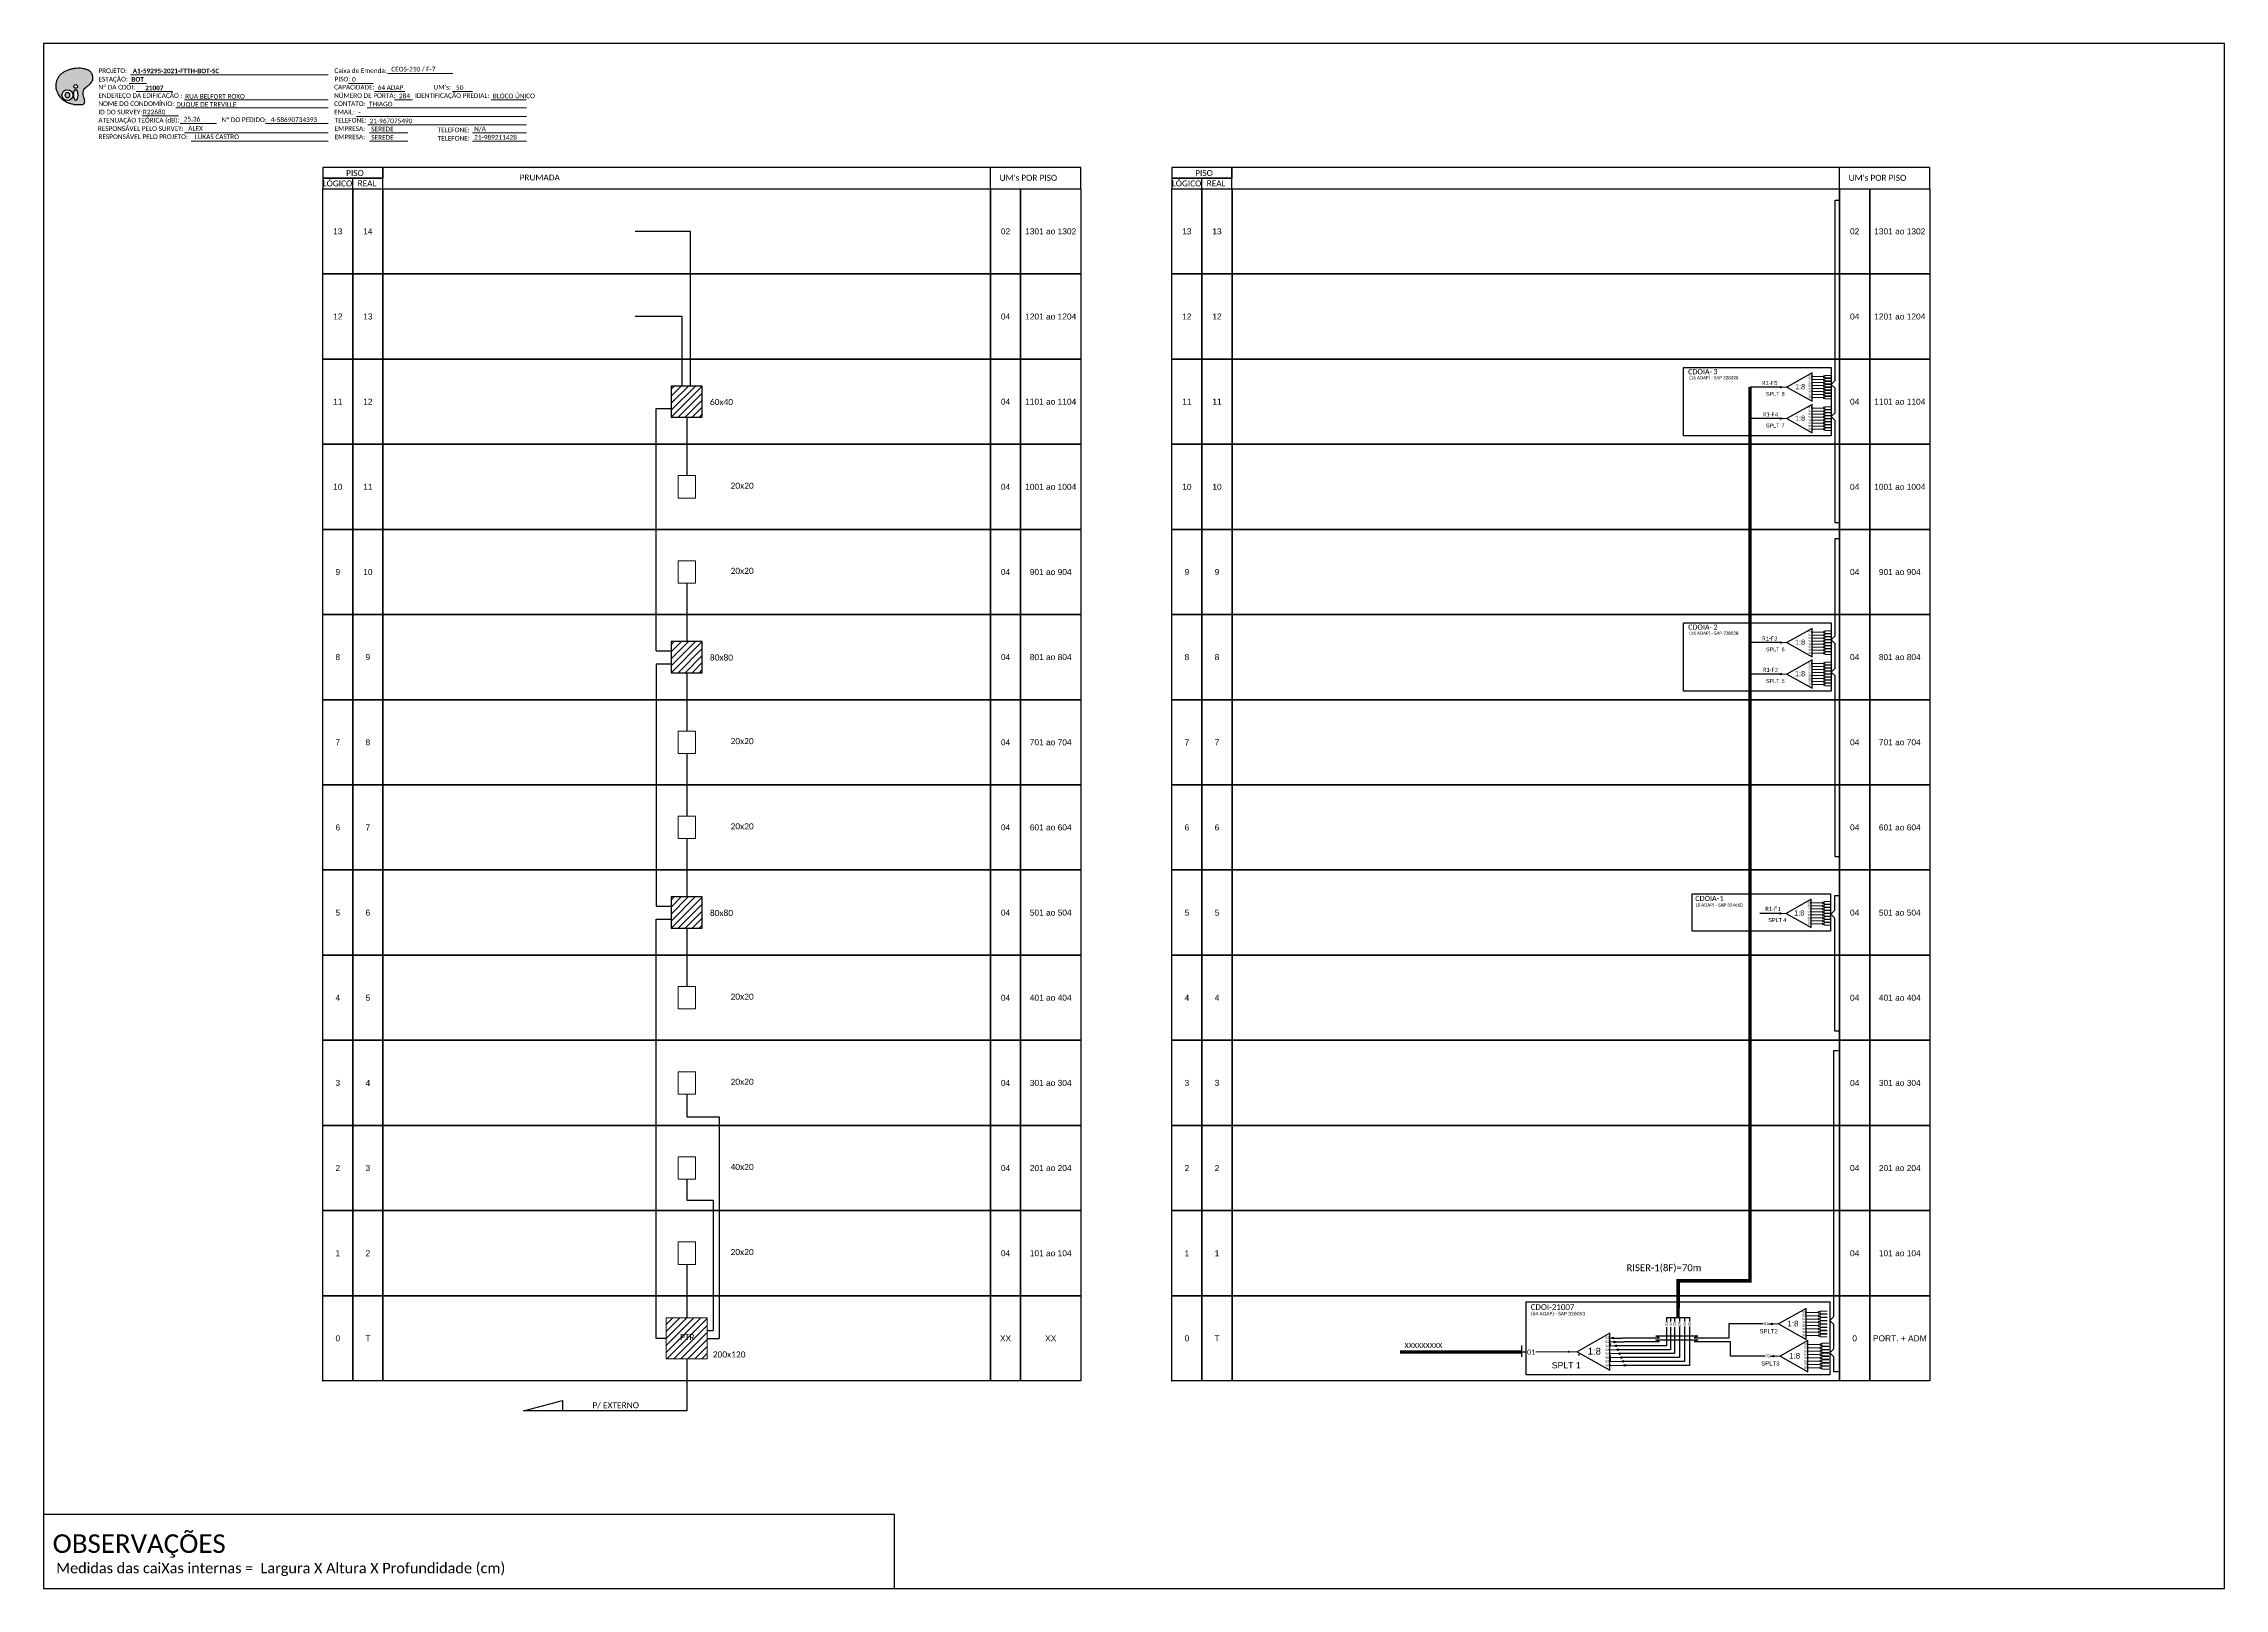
# Model space of a CAD drawing. Extents: x -89 to 2622484776, y -1852823961 to 1299.
# Drawn here: x 870 to 1708, y 705 to 1299 of the extents above; entities that cross this region are included whole.
import ezdxf
from ezdxf.enums import TextEntityAlignment as Align

# ---------------------------------------------------------------- set-up
doc = ezdxf.new("R2010")
doc.units = 0
doc.styles.add('ARIAL', font='arial.ttf')
doc.styles.add('WMF-Calibri0', font='calibri.ttf')
doc.styles.add('WMF-Calibri1', font='calibrib.ttf')

# ---------------------------------------------------------------- blocks, each defined once
blk = doc.blocks.new('SPLT_1-8_SC-APC')
at = {"color": 1, "lineweight": 0}
blk.add_lwpolyline([(-17.04, -7.55), (-19.26, -7.55)], dxfattribs=at)
at = {"color": 1}
blk.add_lwpolyline([(-7.37, -2.1), (-17.04, -7.55), (-7.37, -13), (-7.37, -2.1)], dxfattribs=at)
at = {"color": 3, "lineweight": 0}
for points in [[(-2.99, -3.51), (-7.37, -3.51)], [(-7.37, -4.66), (-2.99, -4.66)], [(-7.37, -5.82), (-2.99, -5.82)], [(-7.37, -6.97), (-2.99, -6.97)], [(-2.41, -3.02), (-2.41, -4)], [(-2.41, -3.02), (0, -3.02)], [(-2.41, -4), (0, -4)], [(-2.41, -4.17), (-2.41, -5.16)], [(-2.41, -4.17), (0, -4.17)], [(-2.41, -5.16), (0, -5.16)], [(-2.41, -5.32), (-2.41, -6.31)], [(-2.41, -5.32), (0, -5.32)], [(-2.41, -6.31), (0, -6.31)], [(-2.41, -6.48), (-2.41, -7.46)], [(-2.41, -6.48), (0, -6.48)], [(-2.41, -7.46), (0, -7.46)], [(-7.37, -8.12), (-2.99, -8.12)], [(-7.37, -9.28), (-2.99, -9.28)], [(-7.37, -10.43), (-2.99, -10.43)], [(-7.37, -11.58), (-2.99, -11.58)], [(-2.41, -7.63), (-2.41, -8.62)], [(-2.41, -7.63), (0, -7.63)], [(-2.41, -8.62), (0, -8.62)], [(-2.41, -8.78), (-2.41, -9.77)], [(-2.41, -8.78), (0, -8.78)], [(-2.41, -9.77), (0, -9.77)], [(-2.41, -9.94), (-2.41, -10.92)], [(-2.41, -9.94), (0, -9.94)], [(-2.41, -10.92), (0, -10.92)], [(-2.41, -11.09), (-2.41, -12.08)], [(-2.41, -11.09), (0, -11.09)], [(-2.41, -12.08), (0, -12.08)]]:
    blk.add_lwpolyline(points, dxfattribs=at)
for points in [[(-2.99, -3.22), (-2.41, -3.22), (-2.41, -3.8), (-2.99, -3.8)], [(-2.99, -4.38), (-2.41, -4.38), (-2.41, -4.95), (-2.99, -4.95)], [(-2.99, -5.53), (-2.41, -5.53), (-2.41, -6.1), (-2.99, -6.1)], [(-2.99, -6.68), (-2.41, -6.68), (-2.41, -7.26), (-2.99, -7.26)], [(-2.99, -7.84), (-2.41, -7.84), (-2.41, -8.41), (-2.99, -8.41)], [(-2.99, -8.99), (-2.41, -8.99), (-2.41, -9.56), (-2.99, -9.56)], [(-2.99, -10.14), (-2.41, -10.14), (-2.41, -10.72), (-2.99, -10.72)], [(-2.99, -11.3), (-2.41, -11.3), (-2.41, -11.87), (-2.99, -11.87)]]:
    blk.add_lwpolyline(points, close=True, dxfattribs=at)
at = {"color": 1, "style": 'ARIAL'}
for s, height, p in [('1:8', 2, (-13.91, -8.4)), ('S1', 0.75, (-8.74, -3.78)), ('S2', 0.75, (-8.74, -4.97)), ('S3', 0.75, (-8.74, -6.18)), ('S4', 0.75, (-8.74, -7.36)), ('S5', 0.75, (-8.74, -8.57)), ('S6', 0.75, (-8.74, -9.69)), ('S7', 0.75, (-8.74, -10.78)), ('S8', 0.75, (-8.74, -11.9))]:
    blk.add_text(s, height=height, dxfattribs=at).set_placement(p)
blk = doc.blocks.new('SPLT_1-8_DIV_DIR')
h = blk.add_hatch(color=3)
h.dxf.hatch_style = 1
edge = h.paths.add_edge_path()
edge.add_arc((12.77, 4.04), 0.242, 0, 360)
h = blk.add_hatch(color=3)
h.dxf.hatch_style = 1
edge = h.paths.add_edge_path()
edge.add_arc((13.27, 2.88), 0.242, 0, 360)
h = blk.add_hatch(color=3)
h.dxf.hatch_style = 1
edge = h.paths.add_edge_path()
edge.add_arc((13.77, 1.73), 0.242, 0, 360)
h = blk.add_hatch(color=3)
h.dxf.hatch_style = 1
edge = h.paths.add_edge_path()
edge.add_arc((14.27, 0.58), 0.242, 0, 360)
h = blk.add_hatch(color=3)
h.dxf.hatch_style = 1
edge = h.paths.add_edge_path()
edge.add_arc((14.77, -0.58), 0.242, 0, 360)
h = blk.add_hatch(color=3)
h.dxf.hatch_style = 1
edge = h.paths.add_edge_path()
edge.add_arc((15.27, -1.73), 0.242, 0, 360)
h = blk.add_hatch(color=3)
h.dxf.hatch_style = 1
edge = h.paths.add_edge_path()
edge.add_arc((15.77, -2.88), 0.242, 0, 360)
h = blk.add_hatch(color=3)
h.dxf.hatch_style = 1
edge = h.paths.add_edge_path()
edge.add_arc((16.27, -4.04), 0.242, 0, 360)
at = {"color": 1, "lineweight": 0}
blk.add_lwpolyline([(2.22, 0), (0, 0)], dxfattribs=at)
at = {"color": 1}
blk.add_lwpolyline([(11.89, 5.45), (2.22, 0), (11.89, -5.45), (11.89, 5.45)], dxfattribs=at)
at = {"color": 7, "lineweight": 0}
for points in [[(12.77, 4.04), (11.89, 4.04)], [(11.89, 2.88), (13.27, 2.88)], [(11.89, 1.73), (13.77, 1.73)], [(11.89, 0.58), (14.27, 0.58)], [(11.89, -0.58), (14.77, -0.58)], [(11.89, -1.73), (15.27, -1.73)], [(11.89, -2.88), (15.77, -2.88)], [(11.89, -4.04), (16.27, -4.04)]]:
    blk.add_lwpolyline(points, dxfattribs=at)
at = {"color": 3}
for centre in [(12.77, 4.04), (13.27, 2.88), (13.77, 1.73), (14.27, 0.58), (14.77, -0.58), (15.27, -1.73), (15.77, -2.88), (16.27, -4.04)]:
    blk.add_circle(centre, 0.242, dxfattribs=at)
at = {"color": 1, "style": 'ARIAL'}
for s, height, p in [('1:8', 2, (5.35, -0.85)), ('S1', 0.75, (10.52, 3.77)), ('S2', 0.75, (10.52, 2.58)), ('S3', 0.75, (10.52, 1.37)), ('S4', 0.75, (10.52, 0.19)), ('S5', 0.75, (10.52, -1.02)), ('S6', 0.75, (10.52, -2.14)), ('S7', 0.75, (10.52, -3.24)), ('S8', 0.75, (10.52, -4.36))]:
    blk.add_text(s, height=height, dxfattribs=at).set_placement(p)
blk = doc.blocks.new('OI')
h = blk.add_hatch(color=40)
edge = h.paths.add_edge_path()
edge.add_spline(control_points=[(4.35, -0.67), (3.92, -0.99), (3.26, -1.5), (2.81, -2.59), (2.9, -3.5), (3.06, -4.27), (3.31, -4.85), (3.37, -5.39), (3.4, -5.88), (3.2, -6.4), (2.54, -6.61), (1.65, -6.63), (0.55, -6.67), (-0.56, -6.42), (-1.61, -6.14), (-2.77, -5.61), (-3.92, -4.77), (-4.89, -3.7), (-5.34, -2.65), (-5.6, -1.94), (-5.85, -0.96), (-5.71, 0.47), (-5.1, 2.02), (-4.14, 3.02), (-3.3, 3.61), (-2.37, 4.16), (-1.36, 4.44), (-0.56, 4.7), (0.79, 4.85), (2.24, 4.97), (3.79, 4.57), (4.67, 4.21), (5.44, 3.65), (5.76, 2.99), (6.03, 2.21), (6.01, 1.46), (5.72, 0.64), (5.31, 0.08), (4.88, -0.38), (4.51, -0.55), (4.35, -0.67)], knot_values=[0, 0, 0, 0, 1.60434, 2.417191, 3.427595, 4.282808, 4.776746, 5.304182, 5.888771, 6.258406, 6.858137, 7.79129, 8.986195, 10.124242, 11.187857, 12.242908, 13.953784, 15.414161, 16.515391, 17.349188, 17.675853, 19.552021, 21.515531, 22.568638, 23.63245, 24.621084, 25.782718, 26.745347, 27.142653, 29.870543, 31.004649, 31.921532, 32.709589, 33.801391, 34.042471, 35.192333, 35.971461, 36.628871, 37.254359, 37.836911, 37.836911, 37.836911, 37.836911], degree=3, periodic=0)
h.paths.add_polyline_path([(1.13, -0.87, -1), (-0.04, -0.87, -1)], flags=16)
edge = h.paths.add_edge_path(flags=16)
edge.add_ellipse((0.56, -3.59), major_axis=(-0.02, 1.71), ratio=0.361305, start_angle=0, end_angle=360)
h.paths.add_polyline_path([(-0.36, -3.62, -1), (-3.8, -3.62, -1)], flags=16)
edge = h.paths.add_edge_path(flags=0)
edge.add_ellipse((-2.08, -3.62), major_axis=(0, 0.885), ratio=0.758294, start_angle=0, end_angle=360)
at = {"color": 40}
for centre, radius in [((-2.08, -3.62), 1.72), ((0.54, -0.87), 0.587)]:
    blk.add_circle(centre, radius, dxfattribs=at)
blk.add_ellipse((-2.08, -3.62), major_axis=(0, 0.885), ratio=0.758294, start_param=-3.141592653589792, end_param=3.141592653589792, dxfattribs=at)
blk.add_ellipse((0.56, -3.59), major_axis=(-0.02, 1.71), ratio=0.361305, dxfattribs=at)
at = {"color": 40, "start_tangent": (-0.800898, -0.598801), "end_tangent": (-0.800898, -0.598801)}
blk.add_spline([(4.35, -0.67), (3.2, -1.78), (2.9, -2.54), (2.92, -3.55), (3.12, -4.38), (3.28, -4.85), (3.37, -5.37), (3.35, -5.95), (3.2, -6.29), (2.66, -6.55), (1.73, -6.63), (0.54, -6.62), (-0.58, -6.41), (-1.6, -6.11), (-2.56, -5.67), (-3.95, -4.67), (-4.89, -3.56), (-5.37, -2.56), (-5.64, -1.78), (-5.72, -1.46), (-5.63, 0.42), (-4.84, 2.22), (-4.13, 2.99), (-3.27, 3.62), (-2.4, 4.09), (-1.3, 4.47), (-0.37, 4.72), (0.02, 4.77), (2.75, 4.8), (3.85, 4.53), (4.69, 4.16), (5.31, 3.68), (5.85, 2.73), (5.93, 2.5), (5.94, 1.35), (5.67, 0.62), (5.29, 0.08), (4.84, -0.36), (4.35, -0.67)], degree=3, dxfattribs=at)
blk = doc.blocks.new('CARIMBO')
at = {"color": 7, "lineweight": 0}
for points in [[(134.48, -16.3), (159.61, -16.3)], [(35.15, -20.06), (41.7, -20.06)], [(35.66, -16.79), (111.64, -16.79)], [(37.81, -23.14), (51.75, -23.14)], [(119.43, -20.02), (128.92, -20.02)], [(129.48, -23.14), (141.1, -23.14)], [(159.42, -23.14), (167.09, -23.14)], [(40.13, -32.55), (54.07, -32.55)], [(52.97, -29.48), (111.64, -29.48)], [(56.38, -26.37), (111.64, -26.37)], [(122.56, -32.72), (187.83, -32.72)], [(126.6, -29.48), (187.83, -29.48)], [(137.07, -26.37), (144.01, -26.37)], [(174.24, -26.37), (187.8, -26.37)], [(54.67, -35.52), (68.61, -35.52)], [(56.38, -39.07), (111.64, -39.07)], [(126.84, -35.96), (187.83, -35.96)], [(127.45, -39.07), (142.25, -39.07)], [(167.06, -39.07), (187.83, -39.07)], [(58.87, -42.31), (111.64, -42.31)], [(127.45, -42.31), (142.25, -42.31)], [(167.06, -42.31), (187.83, -42.31)]]:
    blk.add_lwpolyline(points, dxfattribs=at)
at = {"color": 7, "xscale": 1.213923925163967, "yscale": 1.213923925163967, "zscale": 1.213923925163967, "rotation": 0.1532896023949059}
blk.add_blockref('OI', (13.86, -20.16), dxfattribs=at)
at = {"color": 7, "lineweight": 0, "style": 'WMF-Calibri0'}
for s, height, p in [('PROJETO:', 1.793, (23.26, -16.04)), ('Caixa de Emenda:', 1.7927, (114.02, -16.04)), ('ESTAÇÃO:', 1.793, (23.26, -19.32)), ('ENDEREÇO DA EDIFICAÇÃO :', 1.7927, (23.26, -25.63)), ('Nº DA CDOI:', 1.7927, (23.26, -22.39)), ('CAPACIDADE:', 1.7927, (113.91, -22.39)), ('NÚMERO DE PORTA:', 1.7927, (113.91, -25.63)), ('PISO:', 1.793, (114.09, -19.28)), ('IDENTIFICAÇÃO PREDIAL:', 1.7927, (144.99, -25.63)), ("UM's:", 1.793, (152.15, -22.39)), ('ATENUAÇÃO TEÓRICA (dB):', 1.7927, (23.26, -35.09)), ('NOME DO CONDOMÍNIO:', 1.7927, (23.26, -28.74)), ('ID DO SURVEY:', 1.7927, (23.26, -31.97)), ('CONTATO:', 1.793, (113.91, -28.74)), ('EMAIL:', 1.793, (113.91, -31.97)), ('TELEFONE:', 1.793, (114.09, -35.09)), ('RESPONSÁVEL PELO SURVEY:', 1.7927, (23.02, -38.32)), ('RESPONSÁVEL PELO PROJETO:', 1.7927, (23.26, -41.44)), ('EMPRESA:', 1.793, (114.09, -38.32)), ('EMPRESA:', 1.793, (114.09, -41.56)), ('TELEFONE:', 1.793, (153.7, -38.83)), ('TELEFONE:', 1.793, (153.7, -42.06))]:
    blk.add_text(s, height=height, dxfattribs=at).set_placement(p)
at = {"color": 7, "lineweight": 0, "flags": 8}
for tag, p, style in [('PROJ', (36.46, -16.13), 'WMF-Calibri1'), ('CEOS-XX', (135.87, -15.46), 'WMF-Calibri0'), ('EST', (35.94, -19.41), 'WMF-Calibri1'), ('LOGRADOURO', (56.65, -25.91), 'WMF-Calibri0'), ('PISO_PTR', (120.78, -19.42), 'WMF-Calibri0'), ('CAPAC.', (130.66, -22.52), 'WMF-Calibri0'), ('N°', (138.85, -25.77), 'WMF-Calibri0'), ("UC'S", (160.78, -22.54), 'WMF-Calibri0'), ('N°PREDIO', (174.94, -25.77), 'WMF-Calibri0'), ('_ID_', (40.39, -31.94), 'WMF-Calibri0'), ('NOME_DO_COND.', (53.23, -29.02), 'WMF-Calibri0'), ('O_POTEN', (56.06, -34.68), 'WMF-Calibri0'), ('EMAIL', (123.26, -32.12), 'WMF-Calibri0'), ('NOME_DO_CONTATO', (127.3, -28.89), 'WMF-Calibri0'), ('RES_SURVEY', (57.78, -38.23), 'WMF-Calibri0'), ('RES_PROJ', (60.27, -41.47), 'WMF-Calibri0'), ('TELEFONE', (127.55, -35.36), 'WMF-Calibri0'), ('EMP_RESP_SURVEY', (128.16, -38.47), 'WMF-Calibri0'), ('EMP_RESP_PROJ', (128.16, -41.71), 'WMF-Calibri0'), ('CONT_RESP_SURVEY', (167.76, -38.47), 'WMF-Calibri0'), ('CONT_RESP_PROJ', (167.76, -41.71), 'WMF-Calibri0')]:
    blk.add_attdef(tag, p, '', height=1.79, dxfattribs=dict(at, style=style))
at = {"color": 7, "lineweight": 0, "style": 'WMF-Calibri1', "flags": 8}
blk.add_attdef("N° CDO'S", text='', height=1.79, dxfattribs=at).set_placement((44.78, -22.68), align=Align.CENTER)

msp = doc.modelspace()

# ---------------------------------------------------------------- hatches: boundary and pattern name
h = msp.add_hatch()
h.set_pattern_fill('ANSI31', color=1, scale=0.6)
h.set_pattern_definition([(45, (-295.82, 244.2563), (-1.3470384, 1.3470384), [])])
h.paths.add_polyline_path([(1110.97, 1155.35), (1122.97, 1155.35), (1122.97, 1167.35), (1110.97, 1167.35)])
h = msp.add_hatch(color=3)
h.dxf.hatch_style = 1
edge = h.paths.add_edge_path()
edge.add_arc((1537.79, 1166.93), 0.256, 0, 360)
h = msp.add_hatch(color=3)
h.dxf.hatch_style = 1
edge = h.paths.add_edge_path()
edge.add_arc((1537.79, 1154.84), 0.256, 0, 360)
h = msp.add_hatch()
h.set_pattern_fill('ANSI31', color=1, scale=0.6)
h.set_pattern_definition([(45, (-295.82, 146.025), (-1.3470384, 1.3470384), [])])
h.paths.add_polyline_path([(1110.97, 1057.12), (1122.97, 1057.12), (1122.97, 1069.12), (1110.97, 1069.12)])
h = msp.add_hatch(color=3)
h.dxf.hatch_style = 1
edge = h.paths.add_edge_path()
edge.add_arc((1537.79, 1068.7), 0.256, 0, 360)
h = msp.add_hatch(color=3)
h.dxf.hatch_style = 1
edge = h.paths.add_edge_path()
edge.add_arc((1537.79, 1056.61), 0.256, 0, 360)
h = msp.add_hatch()
h.set_pattern_fill('ANSI31', color=1, scale=0.6)
h.set_pattern_definition([(45, (-295.82, 47.7938), (-1.3470384, 1.3470384), [])])
h.paths.add_polyline_path([(1110.97, 958.88), (1122.97, 958.88), (1122.97, 970.88), (1110.97, 970.88)])
h = msp.add_hatch(color=3)
h.dxf.hatch_style = 1
edge = h.paths.add_edge_path()
edge.add_arc((1537.45, 964.59), 0.256, 0, 360)
h = msp.add_hatch()
h.set_pattern_fill('ANSI31', color=1, scale=0.6)
h.set_pattern_definition([(45, (486.9186, 3441.476), (-1.3470384, 1.3470384), [])])
h.paths.add_polyline_path([(1124.88, 793.26), (1124.88, 809.07), (1109.07, 809.07), (1109.07, 793.26)])
h.paths.add_polyline_path([(1113.81, 799.9), (1120.61, 799.9), (1120.61, 803.37), (1113.81, 803.37)], flags=24)
h = msp.add_hatch(color=3)
h.dxf.hatch_style = 1
edge = h.paths.add_edge_path()
edge.add_arc((1534.32, 806.7), 0.282, 0, 360)
h = msp.add_hatch(color=3)
h.dxf.hatch_style = 1
edge = h.paths.add_edge_path()
edge.add_arc((1456.08, 796.03), 0.41, 0, 360)
h = msp.add_hatch(color=3)
h.dxf.hatch_style = 1
edge = h.paths.add_edge_path()
edge.add_arc((1534.97, 794.31), 0.282, 0, 360)

# ---------------------------------------------------------------- linework, layer by layer
at = {"color": 3, "ltscale": 0.5}
for p, q in [((1105.18, 1158.76), (1110.97, 1158.76)), ((1105.18, 1065.53), (1110.97, 1065.53)), ((1105.18, 1060.53), (1110.97, 1060.53)), ((1105.18, 967.29), (1110.97, 967.29)), ((1105.18, 801.17), (1105.18, 962.29)), ((1105.18, 962.29), (1110.97, 962.29)), ((1109.07, 801.17), (1105.18, 801.17))]:
    msp.add_line(p, q, dxfattribs=at)
at = {"color": 3}
msp.add_line((1473.09, 801.29), (1476.83, 801.29), dxfattribs=at)
at = {"color": 2}
for p, q in [((1491.04, 799.79), (1477.48, 799.79)), ((1518.3, 799.79), (1504.4, 799.79)), ((1518.3, 794.31), (1518.3, 799.79)), ((1531.58, 794.31), (1518.3, 794.31))]:
    msp.add_line(p, q, dxfattribs=at)
for points in [[(869.68, 705.02), (1708.25, 705.02), (1708.25, 1299.02), (869.68, 1299.02), (869.68, 705.02)], [(1000.13, 1243.21), (1268.5, 1243.21), (1268.5, 1251.43), (1000.13, 1251.43), (1000.13, 1251.43), (1000.13, 1247.32)], [(1233.75, 1243.21), (1233.75, 1251.43)], [(1326.63, 1243.21), (1595, 1243.21), (1595, 1251.43), (1326.63, 1251.43), (1326.63, 1251.43), (1326.63, 1247.32)], [(1560.25, 1243.21), (1560.25, 1251.43)], [(988.56, 1243.21), (988.56, 1247.32)], [(1315.06, 1243.21), (1315.06, 1247.32)], [(1472, 799.22), (1472, 798.33)]]:
    msp.add_lwpolyline(points)
at = {"color": 7, "lineweight": 0}
msp.add_lwpolyline([(954.99, 1268.26), (979.14, 1268.26)], dxfattribs=at)
for points in [[(976.99, 1247.32), (1000.13, 1247.32), (1000.13, 1251.43), (976.99, 1251.43)], [(1303.49, 1247.32), (1326.63, 1247.32), (1326.63, 1251.43), (1303.49, 1251.43)], [(976.99, 1243.21), (1000.13, 1243.21), (1000.13, 1247.32), (976.99, 1247.32)], [(977.02, 1243.21), (988.59, 1243.21), (988.59, 1210.46), (977.02, 1210.46)], [(988.59, 1243.21), (1000.17, 1243.21), (1000.17, 1210.46), (988.59, 1210.46)], [(1000.17, 1243.21), (1233.78, 1243.21), (1233.78, 1210.46), (1000.17, 1210.46)], [(1233.78, 1243.21), (1245.35, 1243.21), (1245.35, 1210.46), (1233.78, 1210.46)], [(1245.35, 1243.21), (1268.5, 1243.21), (1268.5, 1210.46), (1245.35, 1210.46)], [(1303.49, 1243.21), (1326.63, 1243.21), (1326.63, 1247.32), (1303.49, 1247.32)], [(1303.52, 1243.21), (1315.09, 1243.21), (1315.09, 1210.46), (1303.52, 1210.46)], [(1315.09, 1243.21), (1326.67, 1243.21), (1326.67, 1210.46), (1315.09, 1210.46)], [(1326.67, 1243.21), (1560.28, 1243.21), (1560.28, 1210.46), (1326.67, 1210.46)], [(1560.28, 1243.21), (1571.85, 1243.21), (1571.85, 1210.46), (1560.28, 1210.46)], [(1571.85, 1243.21), (1595, 1243.21), (1595, 1210.46), (1571.85, 1210.46)], [(977.02, 1210.46), (988.59, 1210.46), (988.59, 1177.72), (977.02, 1177.72)], [(988.59, 1210.46), (1000.17, 1210.46), (1000.17, 1177.72), (988.59, 1177.72)], [(1000.17, 1210.46), (1233.78, 1210.46), (1233.78, 1177.72), (1000.17, 1177.72)], [(1233.78, 1210.46), (1245.35, 1210.46), (1245.35, 1177.72), (1233.78, 1177.72)], [(1245.35, 1210.46), (1268.5, 1210.46), (1268.5, 1177.72), (1245.35, 1177.72)], [(1303.52, 1210.46), (1315.09, 1210.46), (1315.09, 1177.72), (1303.52, 1177.72)], [(1315.09, 1210.46), (1326.67, 1210.46), (1326.67, 1177.72), (1315.09, 1177.72)], [(1326.67, 1210.46), (1560.28, 1210.46), (1560.28, 1177.72), (1326.67, 1177.72)], [(1560.28, 1210.46), (1571.85, 1210.46), (1571.85, 1177.72), (1560.28, 1177.72)], [(1571.85, 1210.46), (1595, 1210.46), (1595, 1177.72), (1571.85, 1177.72)], [(977.02, 1177.72), (988.59, 1177.72), (988.59, 1144.97), (977.02, 1144.97)], [(988.59, 1177.72), (1000.17, 1177.72), (1000.17, 1144.97), (988.59, 1144.97)], [(1000.17, 1177.72), (1233.78, 1177.72), (1233.78, 1144.97), (1000.17, 1144.97)], [(1233.78, 1177.72), (1245.35, 1177.72), (1245.35, 1144.97), (1233.78, 1144.97)], [(1245.35, 1177.72), (1268.5, 1177.72), (1268.5, 1144.97), (1245.35, 1144.97)], [(1303.52, 1177.72), (1315.09, 1177.72), (1315.09, 1144.97), (1303.52, 1144.97)], [(1315.09, 1177.72), (1326.67, 1177.72), (1326.67, 1144.97), (1315.09, 1144.97)], [(1326.67, 1177.72), (1560.28, 1177.72), (1560.28, 1144.97), (1326.67, 1144.97)], [(1560.28, 1177.72), (1571.85, 1177.72), (1571.85, 1144.97), (1560.28, 1144.97)], [(1571.85, 1177.72), (1595, 1177.72), (1595, 1144.97), (1571.85, 1144.97)], [(977.02, 1144.97), (988.59, 1144.97), (988.59, 1112.23), (977.02, 1112.23)], [(988.59, 1144.97), (1000.17, 1144.97), (1000.17, 1112.23), (988.59, 1112.23)], [(1000.17, 1144.97), (1233.78, 1144.97), (1233.78, 1112.23), (1000.17, 1112.23)], [(1233.78, 1144.97), (1245.35, 1144.97), (1245.35, 1112.23), (1233.78, 1112.23)], [(1245.35, 1144.97), (1268.5, 1144.97), (1268.5, 1112.23), (1245.35, 1112.23)], [(1303.52, 1144.97), (1315.09, 1144.97), (1315.09, 1112.23), (1303.52, 1112.23)], [(1315.09, 1144.97), (1326.67, 1144.97), (1326.67, 1112.23), (1315.09, 1112.23)], [(1326.67, 1144.97), (1560.28, 1144.97), (1560.28, 1112.23), (1326.67, 1112.23)], [(1560.28, 1144.97), (1571.85, 1144.97), (1571.85, 1112.23), (1560.28, 1112.23)], [(1571.85, 1144.97), (1595, 1144.97), (1595, 1112.23), (1571.85, 1112.23)], [(977.02, 1112.23), (988.59, 1112.23), (988.59, 1079.49), (977.02, 1079.49)], [(988.59, 1112.23), (1000.17, 1112.23), (1000.17, 1079.49), (988.59, 1079.49)], [(1000.17, 1112.23), (1233.78, 1112.23), (1233.78, 1079.49), (1000.17, 1079.49)], [(1233.78, 1112.23), (1245.35, 1112.23), (1245.35, 1079.49), (1233.78, 1079.49)], [(1245.35, 1112.23), (1268.5, 1112.23), (1268.5, 1079.49), (1245.35, 1079.49)], [(1303.52, 1112.23), (1315.09, 1112.23), (1315.09, 1079.49), (1303.52, 1079.49)], [(1315.09, 1112.23), (1326.67, 1112.23), (1326.67, 1079.49), (1315.09, 1079.49)], [(1326.67, 1112.23), (1560.28, 1112.23), (1560.28, 1079.49), (1326.67, 1079.49)], [(1560.28, 1112.23), (1571.85, 1112.23), (1571.85, 1079.49), (1560.28, 1079.49)], [(1571.85, 1112.23), (1595, 1112.23), (1595, 1079.49), (1571.85, 1079.49)], [(977.02, 1079.49), (988.59, 1079.49), (988.59, 1046.74), (977.02, 1046.74)], [(988.59, 1079.49), (1000.17, 1079.49), (1000.17, 1046.74), (988.59, 1046.74)], [(1000.17, 1079.49), (1233.78, 1079.49), (1233.78, 1046.74), (1000.17, 1046.74)], [(1233.78, 1079.49), (1245.35, 1079.49), (1245.35, 1046.74), (1233.78, 1046.74)], [(1245.35, 1079.49), (1268.5, 1079.49), (1268.5, 1046.74), (1245.35, 1046.74)], [(1303.52, 1079.49), (1315.09, 1079.49), (1315.09, 1046.74), (1303.52, 1046.74)], [(1315.09, 1079.49), (1326.67, 1079.49), (1326.67, 1046.74), (1315.09, 1046.74)], [(1326.67, 1079.49), (1560.28, 1079.49), (1560.28, 1046.74), (1326.67, 1046.74)], [(1560.28, 1079.49), (1571.85, 1079.49), (1571.85, 1046.74), (1560.28, 1046.74)], [(1571.85, 1079.49), (1595, 1079.49), (1595, 1046.74), (1571.85, 1046.74)], [(977.02, 1046.74), (988.59, 1046.74), (988.59, 1014), (977.02, 1014)], [(988.59, 1046.74), (1000.17, 1046.74), (1000.17, 1014), (988.59, 1014)], [(1000.17, 1046.74), (1233.78, 1046.74), (1233.78, 1014), (1000.17, 1014)], [(1233.78, 1046.74), (1245.35, 1046.74), (1245.35, 1014), (1233.78, 1014)], [(1245.35, 1046.74), (1268.5, 1046.74), (1268.5, 1014), (1245.35, 1014)], [(1303.52, 1046.74), (1315.09, 1046.74), (1315.09, 1014), (1303.52, 1014)], [(1315.09, 1046.74), (1326.67, 1046.74), (1326.67, 1014), (1315.09, 1014)], [(1326.67, 1046.74), (1560.28, 1046.74), (1560.28, 1014), (1326.67, 1014)], [(1560.28, 1046.74), (1571.85, 1046.74), (1571.85, 1014), (1560.28, 1014)], [(1571.85, 1046.74), (1595, 1046.74), (1595, 1014), (1571.85, 1014)], [(977.02, 1014), (988.59, 1014), (988.59, 981.26), (977.02, 981.26)], [(988.59, 1014), (1000.17, 1014), (1000.17, 981.26), (988.59, 981.26)], [(1000.17, 1014), (1233.78, 1014), (1233.78, 981.26), (1000.17, 981.26)], [(1233.78, 1014), (1245.35, 1014), (1245.35, 981.26), (1233.78, 981.26)], [(1245.35, 1014), (1268.5, 1014), (1268.5, 981.26), (1245.35, 981.26)], [(1303.52, 1014), (1315.09, 1014), (1315.09, 981.26), (1303.52, 981.26)], [(1315.09, 1014), (1326.67, 1014), (1326.67, 981.26), (1315.09, 981.26)], [(1326.67, 1014), (1560.28, 1014), (1560.28, 981.26), (1326.67, 981.26)], [(1560.28, 1014), (1571.85, 1014), (1571.85, 981.26), (1560.28, 981.26)], [(1571.85, 1014), (1595, 1014), (1595, 981.26), (1571.85, 981.26)], [(977.02, 981.26), (988.59, 981.26), (988.59, 948.51), (977.02, 948.51)], [(988.59, 981.26), (1000.17, 981.26), (1000.17, 948.51), (988.59, 948.51)], [(1000.17, 981.26), (1233.78, 981.26), (1233.78, 948.51), (1000.17, 948.51)], [(1233.78, 981.26), (1245.35, 981.26), (1245.35, 948.51), (1233.78, 948.51)], [(1245.35, 981.26), (1268.5, 981.26), (1268.5, 948.51), (1245.35, 948.51)], [(1303.52, 981.26), (1315.09, 981.26), (1315.09, 948.51), (1303.52, 948.51)], [(1315.09, 981.26), (1326.67, 981.26), (1326.67, 948.51), (1315.09, 948.51)], [(1326.67, 981.26), (1560.28, 981.26), (1560.28, 948.51), (1326.67, 948.51)], [(1560.28, 981.26), (1571.85, 981.26), (1571.85, 948.51), (1560.28, 948.51)], [(1571.85, 981.26), (1595, 981.26), (1595, 948.51), (1571.85, 948.51)], [(977.02, 948.51), (988.59, 948.51), (988.59, 915.77), (977.02, 915.77)], [(988.59, 948.51), (1000.17, 948.51), (1000.17, 915.77), (988.59, 915.77)], [(1000.17, 948.51), (1233.78, 948.51), (1233.78, 915.77), (1000.17, 915.77)], [(1233.78, 948.51), (1245.35, 948.51), (1245.35, 915.77), (1233.78, 915.77)], [(1245.35, 948.51), (1268.5, 948.51), (1268.5, 915.77), (1245.35, 915.77)], [(1303.52, 948.51), (1315.09, 948.51), (1315.09, 915.77), (1303.52, 915.77)], [(1315.09, 948.51), (1326.67, 948.51), (1326.67, 915.77), (1315.09, 915.77)], [(1326.67, 948.51), (1560.28, 948.51), (1560.28, 915.77), (1326.67, 915.77)], [(1560.28, 948.51), (1571.85, 948.51), (1571.85, 915.77), (1560.28, 915.77)], [(1571.85, 948.51), (1595, 948.51), (1595, 915.77), (1571.85, 915.77)], [(977.02, 915.77), (988.59, 915.77), (988.59, 883.03), (977.02, 883.03)], [(988.59, 915.77), (1000.17, 915.77), (1000.17, 883.03), (988.59, 883.03)], [(1000.17, 915.77), (1233.78, 915.77), (1233.78, 883.03), (1000.17, 883.03)], [(1233.78, 915.77), (1245.35, 915.77), (1245.35, 883.03), (1233.78, 883.03)], [(1245.35, 915.77), (1268.5, 915.77), (1268.5, 883.03), (1245.35, 883.03)], [(1303.52, 915.77), (1315.09, 915.77), (1315.09, 883.03), (1303.52, 883.03)], [(1315.09, 915.77), (1326.67, 915.77), (1326.67, 883.03), (1315.09, 883.03)], [(1326.67, 915.77), (1560.28, 915.77), (1560.28, 883.03), (1326.67, 883.03)], [(1560.28, 915.77), (1571.85, 915.77), (1571.85, 883.03), (1560.28, 883.03)], [(1571.85, 915.77), (1595, 915.77), (1595, 883.03), (1571.85, 883.03)], [(977.02, 883.03), (988.59, 883.03), (988.59, 850.28), (977.02, 850.28)], [(988.59, 883.03), (1000.17, 883.03), (1000.17, 850.28), (988.59, 850.28)], [(1000.17, 883.03), (1233.78, 883.03), (1233.78, 850.28), (1000.17, 850.28)], [(1233.78, 883.03), (1245.35, 883.03), (1245.35, 850.28), (1233.78, 850.28)], [(1245.35, 883.03), (1268.5, 883.03), (1268.5, 850.28), (1245.35, 850.28)], [(1303.52, 883.03), (1315.09, 883.03), (1315.09, 850.28), (1303.52, 850.28)], [(1315.09, 883.03), (1326.67, 883.03), (1326.67, 850.28), (1315.09, 850.28)], [(1326.67, 883.03), (1560.28, 883.03), (1560.28, 850.28), (1326.67, 850.28)], [(1560.28, 883.03), (1571.85, 883.03), (1571.85, 850.28), (1560.28, 850.28)], [(1571.85, 883.03), (1595, 883.03), (1595, 850.28), (1571.85, 850.28)], [(977.02, 850.28), (988.59, 850.28), (988.59, 817.54), (977.02, 817.54)], [(988.59, 850.28), (1000.17, 850.28), (1000.17, 817.54), (988.59, 817.54)], [(1000.17, 850.28), (1233.78, 850.28), (1233.78, 817.54), (1000.17, 817.54)], [(1233.78, 850.28), (1245.35, 850.28), (1245.35, 817.54), (1233.78, 817.54)], [(1245.35, 850.28), (1268.5, 850.28), (1268.5, 817.54), (1245.35, 817.54)], [(1303.52, 850.28), (1315.09, 850.28), (1315.09, 817.54), (1303.52, 817.54)], [(1315.09, 850.28), (1326.67, 850.28), (1326.67, 817.54), (1315.09, 817.54)], [(1326.67, 850.28), (1560.28, 850.28), (1560.28, 817.54), (1326.67, 817.54)], [(1560.28, 850.28), (1571.85, 850.28), (1571.85, 817.54), (1560.28, 817.54)], [(1571.85, 850.28), (1595, 850.28), (1595, 817.54), (1571.85, 817.54)], [(977.02, 817.54), (988.59, 817.54), (988.59, 784.79), (977.02, 784.79)], [(988.59, 817.54), (1000.17, 817.54), (1000.17, 784.79), (988.59, 784.79)], [(1000.17, 817.54), (1233.78, 817.54), (1233.78, 784.79), (1000.17, 784.79)], [(1233.78, 817.54), (1245.35, 817.54), (1245.35, 784.79), (1233.78, 784.79)], [(1245.35, 817.54), (1268.5, 817.54), (1268.5, 784.79), (1245.35, 784.79)], [(1303.52, 817.54), (1315.09, 817.54), (1315.09, 784.79), (1303.52, 784.79)], [(1315.09, 817.54), (1326.67, 817.54), (1326.67, 784.79), (1315.09, 784.79)], [(1326.67, 817.54), (1560.28, 817.54), (1560.28, 784.79), (1326.67, 784.79)], [(1560.28, 817.54), (1571.85, 817.54), (1571.85, 784.79), (1560.28, 784.79)], [(1571.85, 817.54), (1595, 817.54), (1595, 784.79), (1571.85, 784.79)]]:
    msp.add_lwpolyline(points, close=True)
at = {"color": 3}
for points in [[(1560.27, 1114.79), (1558.62, 1114.79), (1558.62, 1148.43), (1558.62, 1148.43), (1558.62, 1154.09), (1557.05, 1155.6), (1558.62, 1157.11), (1558.62, 1160.83), (1558.62, 1160.83), (1558.62, 1166.5), (1557.05, 1168), (1558.62, 1169.51), (1558.62, 1238.79), (1560.27, 1238.79)], [(1560.27, 986.29), (1558.62, 986.29), (1558.62, 1050.2), (1558.62, 1050.2), (1558.62, 1055.86), (1557.05, 1057.37), (1558.62, 1058.87), (1558.62, 1062.6), (1558.62, 1062.6), (1558.62, 1068.27), (1557.05, 1069.77), (1558.62, 1071.28), (1558.62, 1108.79), (1560.27, 1108.79)], [(1560.08, 919.29), (1558.43, 919.29), (1558.42, 962.79), (1556.86, 964.29), (1558.42, 965.8), (1558.42, 971.44), (1560.08, 971.44)], [(1559.78, 788.24), (1558.13, 788.24), (1558.13, 788.42), (1558.13, 788.42), (1558.13, 794.08), (1556.56, 795.59), (1558.13, 797.1), (1558.13, 800.83), (1558.13, 800.83), (1558.13, 806.49), (1556.56, 808), (1558.13, 809.51), (1558.13, 911.79), (1559.78, 911.79)], [(1530.93, 806.7), (1517.65, 806.7), (1517.65, 801.29), (1504.4, 801.29)], [(1533, 806.7), (1534.32, 806.7)], [(1491.04, 801.29), (1476.83, 801.29)], [(1491.04, 801.29), (1489.63, 802.15), (1505.79, 802.15), (1504.4, 801.29)], [(1439.86, 795.9), (1438.08, 795.9)], [(1456.49, 796.04), (1443.48, 795.91)]]:
    msp.add_lwpolyline(points, dxfattribs=at)
at = {"color": 3, "ltscale": 0.5}
for points in [[(1118.47, 1167.35), (1118.47, 1226.83), (1097.18, 1226.83)], [(1115.18, 1167.35), (1115.18, 1194.09), (1097.18, 1194.09)], [(1105.18, 1065.53), (1105.18, 1158.76)], [(1116.97, 1155.35), (1116.97, 1132.91)], [(1116.97, 1091.55), (1116.97, 1069.12)], [(1105.18, 1060.53), (1105.18, 967.29)], [(1116.97, 1057.12), (1116.97, 1034.68)], [(1116.97, 1026.06), (1116.97, 1001.94)], [(1116.97, 993.32), (1116.97, 970.88)], [(1116.97, 958.88), (1116.97, 936.45)], [(1116.97, 895.09), (1116.97, 886.29), (1120.29, 886.29), (1129.48, 886.29), (1129.48, 801.17)], [(1116.97, 862.34), (1116.97, 854.29), (1120.29, 854.29), (1127.18, 854.29), (1127.18, 804.17)], [(1116.97, 829.6), (1116.97, 809.07)], [(1124.88, 804.17), (1127.18, 804.17)], [(1124.88, 801.17), (1127.18, 801.17), (1129.48, 801.17)], [(1116.97, 793.26), (1116.97, 773.29), (1054.18, 773.29), (1069.18, 777.29), (1069.18, 773.29)]]:
    msp.add_lwpolyline(points, dxfattribs=at)
at = {"color": 1}
for points in [[(1557.05, 1150.59), (1557.05, 1150.59), (1557.05, 1148.21), (1500.31, 1148.21), (1500.31, 1174.48), (1503.92, 1174.48)], [(1557.05, 1052.36), (1557.05, 1052.36), (1557.05, 1049.98), (1500.31, 1049.98), (1500.31, 1076.25), (1503.92, 1076.25)], [(1438.08, 794.04), (1438.08, 798.41)], [(1472, 794.57), (1472, 792.5)]]:
    msp.add_lwpolyline(points, dxfattribs=at)
for points in [[(1500.31, 1174.48), (1557.05, 1174.48), (1557.05, 1148.21), (1500.31, 1148.21)], [(1110.97, 1155.35), (1122.97, 1155.35), (1122.97, 1167.35), (1110.97, 1167.35)], [(1500.31, 1076.25), (1557.05, 1076.25), (1557.05, 1049.98), (1500.31, 1049.98)], [(1110.97, 1057.12), (1122.97, 1057.12), (1122.97, 1069.12), (1110.97, 1069.12)], [(1110.97, 958.88), (1122.97, 958.88), (1122.97, 970.88), (1110.97, 970.88)], [(1503.62, 972.04), (1556.74, 972.04), (1556.74, 957.73), (1503.62, 957.73)], [(1439.8, 815.17), (1556.56, 815.17), (1556.56, 787.17), (1439.8, 787.17)]]:
    msp.add_lwpolyline(points, close=True, dxfattribs=at)
at = {"color": 5, "const_width": 1.36}
msp.add_lwpolyline([(1525.84, 1166.93), (1525.84, 823.29), (1498.18, 823.29), (1498.17, 809.13)], dxfattribs=at)
at = {"color": 5}
for points in [[(1537.79, 1166.93), (1525.84, 1166.93)], [(1537.79, 1154.84), (1525.84, 1154.84)], [(1537.79, 1068.7), (1525.84, 1068.7)], [(1537.79, 1056.61), (1525.84, 1056.61)], [(1537.45, 964.59), (1529.59, 964.59)], [(1493.77, 805.53), (1493.75, 798.34), (1474.7, 798.34)], [(1495.3, 805.53), (1495.3, 796.79), (1475.35, 796.79)], [(1496.83, 805.53), (1496.83, 795.3), (1476, 795.3)], [(1498.75, 805.73), (1498.75, 793.83), (1476.65, 793.83)], [(1500.66, 805.73), (1500.66, 792.28), (1477.3, 792.28)], [(1502.58, 805.73), (1502.58, 790.78), (1477.95, 790.78)], [(1493.77, 809.13), (1493.77, 807.68)], [(1493.77, 809.13), (1502.58, 809.13)], [(1495.3, 809.13), (1495.3, 807.68)], [(1496.83, 809.13), (1496.83, 807.68)], [(1498.75, 809.13), (1498.75, 807.65)], [(1500.66, 809.13), (1500.66, 807.66)], [(1502.58, 809.13), (1502.58, 807.65)], [(1472.78, 801.34), (1472.77, 801.34)]]:
    msp.add_lwpolyline(points, dxfattribs=at)
at = {"color": 0, "lineweight": 0}
for points in [[(1113.66, 1132.91), (1120.29, 1132.91), (1120.29, 1124.29), (1113.66, 1124.29)], [(1113.66, 1100.17), (1120.29, 1100.17), (1120.29, 1091.55), (1113.66, 1091.55)], [(1113.66, 1034.68), (1120.29, 1034.68), (1120.29, 1026.06), (1113.66, 1026.06)], [(1113.66, 1001.94), (1120.29, 1001.94), (1120.29, 993.32), (1113.66, 993.32)], [(1113.66, 936.45), (1120.29, 936.45), (1120.29, 927.83), (1113.66, 927.83)], [(1113.66, 903.71), (1120.29, 903.71), (1120.29, 895.09), (1113.66, 895.09)], [(1113.66, 870.96), (1120.29, 870.96), (1120.29, 862.34), (1113.66, 862.34)], [(1113.66, 838.22), (1120.29, 838.22), (1120.29, 829.6), (1113.66, 829.6)]]:
    msp.add_lwpolyline(points, close=True, dxfattribs=at)
at = {"color": 1, "lineweight": 0}
msp.add_lwpolyline([(1109.07, 809.07), (1124.88, 809.07), (1124.88, 793.26), (1109.07, 793.26)], close=True, dxfattribs=at)
at = {"color": 2}
for points in [[(1473.74, 799.79), (1477.48, 799.79)], [(1491.04, 799.79), (1489.63, 800.65), (1505.79, 800.65), (1504.4, 799.79)], [(1533.65, 794.31), (1534.97, 794.31)]]:
    msp.add_lwpolyline(points, dxfattribs=at)
at = {"color": 1, "const_width": 1.36}
msp.add_lwpolyline([(1391.31, 795.9), (1438.08, 795.9)], dxfattribs=at)
at = {"color": 7}
msp.add_lwpolyline([(869.76, 733.5), (1196.71, 733.5), (1196.71, 705.02)], dxfattribs=at)
at = {"color": 3}
for centre, radius in [((1537.79, 1166.93), 0.256), ((1537.79, 1154.84), 0.256), ((1537.79, 1068.7), 0.256), ((1537.79, 1056.61), 0.256), ((1537.45, 964.59), 0.256), ((1534.32, 806.7), 0.282), ((1534.97, 794.31), 0.282)]:
    msp.add_circle(centre, radius, dxfattribs=at)
for p in [(977.02, 1243.21), (1303.52, 1243.21), (977.02, 1210.46), (1303.52, 1210.46), (977.02, 1177.72), (1303.52, 1177.72), (1540.02, 1166.93), (977.02, 1144.97), (1303.52, 1144.97), (977.02, 1112.23), (1303.52, 1112.23), (977.02, 1079.49), (1303.52, 1079.49), (1540.02, 1068.7), (977.02, 1046.74), (1303.52, 1046.74), (977.02, 1014), (1303.52, 1014), (977.02, 981.26), (1303.52, 981.26), (977.02, 948.51), (1303.52, 948.51), (977.02, 915.77), (1303.52, 915.77), (977.02, 883.03), (1303.52, 883.03), (977.02, 850.28), (1303.52, 850.28), (977.02, 817.54), (1303.52, 817.54), (1460.05, 794.85), (977.02, 784.79), (1303.52, 784.79)]:
    msp.add_point(p)

# ---------------------------------------------------------------- block references
ref = msp.add_blockref('CARIMBO', (867.49, 1303.77))
ref.add_attrib('PROJ', 'A1-59295-2021-FTTH-BOT-SC', (903.95, 1287.63), dxfattribs={"color": 7, "lineweight": 0, "height": 1.7927, "style": 'WMF-Calibri1'})
ref.add_attrib('EST', 'BOT', (903.43, 1284.35), dxfattribs={"color": 7, "lineweight": 0, "height": 1.793, "style": 'WMF-Calibri1'})
ref.add_attrib("N° CDO'S", '21007', dxfattribs={"color": 7, "lineweight": 0, "height": 1.793, "style": 'WMF-Calibri1'}).set_placement((912.27, 1281.09), align=Align.CENTER)
ref.add_attrib('LOGRADOURO', 'RUA BELFORT ROXO', (924.14, 1277.86), dxfattribs={"color": 7, "lineweight": 0, "height": 1.7927, "style": 'WMF-Calibri0'})
ref.add_attrib('NOME_DO_COND.', 'DUQUE DE TREVILLE', (920.72, 1274.74), dxfattribs={"color": 7, "lineweight": 0, "height": 1.7927, "style": 'WMF-Calibri0'})
ref.add_attrib('_ID_', 'R22680', (907.89, 1271.83), dxfattribs={"color": 7, "lineweight": 0, "height": 1.793, "style": 'WMF-Calibri0'})
ref.add_attrib('O_POTEN', '25,36', (923.55, 1269.09), dxfattribs={"color": 7, "lineweight": 0, "height": 1.793, "style": 'WMF-Calibri0'})
ref.add_attrib('RES_SURVEY', 'ALEX', (925.27, 1265.54), dxfattribs={"color": 7, "lineweight": 0, "height": 1.793, "style": 'WMF-Calibri0'})
ref.add_attrib('RES_PROJ', 'LUKAS CASTRO', (927.76, 1262.3), dxfattribs={"color": 7, "lineweight": 0, "height": 1.7927, "style": 'WMF-Calibri0'})
ref.add_attrib('CEOS-XX', 'CEOS-210 / F-7', (1003.36, 1288.31), dxfattribs={"color": 7, "lineweight": 0, "height": 1.7927, "style": 'WMF-Calibri0'})
ref.add_attrib('CAPAC.', '64 ADAP', (998.15, 1281.25), dxfattribs={"color": 7, "lineweight": 0, "height": 1.793, "style": 'WMF-Calibri0'})
ref.add_attrib("UC'S", '50', (1028.27, 1281.23), dxfattribs={"color": 7, "lineweight": 0, "height": 1.793, "style": 'WMF-Calibri0'})
ref.add_attrib('PISO_PTR', '0', (988.28, 1284.34), dxfattribs={"color": 7, "lineweight": 0, "height": 1.79, "style": 'WMF-Calibri0'})
ref.add_attrib('N°', '284', (1006.34, 1278), dxfattribs={"color": 7, "lineweight": 0, "height": 1.793, "style": 'WMF-Calibri0'})
ref.add_attrib('N°PREDIO', 'BLOCO ÚNICO', (1042.43, 1278), dxfattribs={"color": 7, "lineweight": 0, "height": 1.7927, "style": 'WMF-Calibri0'})
ref.add_attrib('NOME_DO_CONTATO', 'THIAGO', (994.79, 1274.88), dxfattribs={"color": 7, "lineweight": 0, "height": 1.793, "style": 'WMF-Calibri0'})
ref.add_attrib('EMAIL', '-', (990.75, 1271.65), dxfattribs={"color": 7, "lineweight": 0, "height": 1.79, "style": 'WMF-Calibri0'})
ref.add_attrib('TELEFONE', '21-967075490', (995.04, 1268.41), dxfattribs={"color": 7, "lineweight": 0, "height": 1.7927, "style": 'WMF-Calibri0'})
ref.add_attrib('EMP_RESP_SURVEY', 'SEREDE', (995.65, 1265.3), dxfattribs={"color": 7, "lineweight": 0, "height": 1.793, "style": 'WMF-Calibri0'})
ref.add_attrib('EMP_RESP_PROJ', 'SEREDE', (995.65, 1262.06), dxfattribs={"color": 7, "lineweight": 0, "height": 1.793, "style": 'WMF-Calibri0'})
ref.add_attrib('CONT_RESP_SURVEY', 'N/A', (1035.25, 1265.3), dxfattribs={"color": 7, "lineweight": 0, "height": 1.793, "style": 'WMF-Calibri0'})
ref.add_attrib('CONT_RESP_PROJ', '21-989211428', (1035.25, 1262.06), dxfattribs={"color": 7, "lineweight": 0, "height": 1.7927, "style": 'WMF-Calibri0'})
for p in [(1557.05, 1174.48), (1557.05, 1162.39), (1557.05, 1076.25), (1557.05, 1064.16), (1556.72, 972.14)]:
    msp.add_blockref('SPLT_1-8_SC-APC', p, dxfattribs=at)
at = {"color": 3, "xscale": 1.1, "yscale": 1.1, "zscale": 1.1}
for p in [(1555.51, 815), (1556.16, 802.61)]:
    msp.add_blockref('SPLT_1-8_SC-APC', p, dxfattribs=at)
at = {"xscale": 1.3, "yscale": 1.3, "zscale": 1.3}
msp.add_blockref('SPLT_1-8_DIV_DIR', (1456.49, 796.04), dxfattribs=at)

# ---------------------------------------------------------------- texts
at = {"color": 7, "lineweight": 0, "style": 'WMF-Calibri0'}
msp.add_text('Nº DO PEDIDO:', height=1.7927, dxfattribs=at).set_placement((938.12, 1268.84))
at = {"style": 'WMF-Calibri0'}
for s, height, p in [('     PISO', 2.3, (981.95, 1248.13)), ('     PISO', 2.3, (1308.45, 1248.13)), ('  LÓGICO', 2.3, (975.4, 1244.1)), ('    REAL', 2.3, (987.16, 1244.15)), ('PRUMADA', 2.3, (1052.69, 1246.39)), ("UM's POR PISO", 2.3, (1237.28, 1246.27)), ('  LÓGICO', 2.3, (1301.9, 1244.1)), ('    REAL', 2.3, (1313.66, 1244.15)), ("UM's POR PISO", 2.3, (1563.78, 1246.27)), ('60x40', 2.317, (1125.9, 1160.04)), ('20x20', 2.317, (1133.84, 1127.88)), ('20x20', 2.317, (1133.84, 1095.14)), ('80x80', 2.317, (1125.9, 1061.8)), ('20x20', 2.317, (1133.84, 1029.65)), ('20x20', 2.317, (1133.84, 996.91)), ('80x80', 2.317, (1125.9, 963.57)), ('20x20', 2.317, (1133.84, 931.42)), ('20x20', 2.317, (1133.84, 898.68)), ('40x20', 2.317, (1133.84, 865.93)), ('20x20', 2.317, (1133.84, 833.19)), ('PTR', 2.317, (1114.39, 800.48)), ('01', 2, (1440.13, 794.86)), ('200x120', 2.317, (1127.01, 793.81)), ('P/ EXTERNO', 2.317, (1080.68, 774.29))]:
    msp.add_text(s, height=height, dxfattribs=at).set_placement(p)
at = {"style": 'ARIAL'}
for s, height, p in [('13', 2.3, (982.81, 1226.83)), ('14', 2.3, (994.38, 1226.83)), ('02', 2.3, (1239.57, 1226.83)), ('1301 ao 1302', 2.3, (1256.93, 1226.83)), ('13', 2.3, (1309.31, 1226.83)), ('13', 2.3, (1320.88, 1226.83)), ('02', 2.3, (1566.07, 1226.83)), ('1301 ao 1302', 2.3, (1583.43, 1226.83)), ('12', 2.3, (982.81, 1194.09)), ('13', 2.3, (994.38, 1194.09)), ('04', 2.3, (1239.57, 1194.09)), ('1201 ao 1204', 2.3, (1256.93, 1194.09)), ('12', 2.3, (1309.31, 1194.09)), ('12', 2.3, (1320.88, 1194.09)), ('04', 2.3, (1566.07, 1194.09)), ('1201 ao 1204', 2.3, (1583.43, 1194.09)), ('11', 2.3, (982.81, 1161.35)), ('12', 2.3, (994.38, 1161.35)), ('04', 2.3, (1239.57, 1161.35)), ('1101 ao 1104', 2.3, (1256.93, 1161.35)), ('11', 2.3, (1309.31, 1161.35)), ('11', 2.3, (1320.88, 1161.35)), ('04', 2.3, (1566.07, 1161.35)), ('1101 ao 1104', 2.3, (1583.43, 1161.35)), ('10', 2.3, (982.81, 1128.6)), ('11', 2.3, (994.38, 1128.6)), ('04', 2.3, (1239.57, 1128.6)), ('1001 ao 1004', 2.3, (1256.93, 1128.6)), ('10', 2.3, (1309.31, 1128.6)), ('10', 2.3, (1320.88, 1128.6)), ('04', 2.3, (1566.07, 1128.6)), ('1001 ao 1004', 2.3, (1583.43, 1128.6)), ('9', 2.3, (982.81, 1095.86)), ('10', 2.3, (994.38, 1095.86)), ('04', 2.3, (1239.57, 1095.86)), ('901 ao 904', 2.3, (1256.93, 1095.86)), ('9', 2.3, (1309.31, 1095.86)), ('9', 2.3, (1320.88, 1095.86)), ('04', 2.3, (1566.07, 1095.86)), ('901 ao 904', 2.3, (1583.43, 1095.86)), ('8', 2.3, (982.81, 1063.12)), ('9', 2.3, (994.38, 1063.12)), ('04', 2.3, (1239.57, 1063.12)), ('801 ao 804', 2.3, (1256.93, 1063.12)), ('8', 2.3, (1309.31, 1063.12)), ('8', 2.3, (1320.88, 1063.12)), ('04', 2.3, (1566.07, 1063.12)), ('801 ao 804', 2.3, (1583.43, 1063.12)), ('7', 2.3, (982.81, 1030.37)), ('8', 2.3, (994.38, 1030.37)), ('04', 2.3, (1239.57, 1030.37)), ('701 ao 704', 2.3, (1256.93, 1030.37)), ('7', 2.3, (1309.31, 1030.37)), ('7', 2.3, (1320.88, 1030.37)), ('04', 2.3, (1566.07, 1030.37)), ('701 ao 704', 2.3, (1583.43, 1030.37)), ('6', 2.3, (982.81, 997.63)), ('7', 2.3, (994.38, 997.63)), ('04', 2.3, (1239.57, 997.63)), ('601 ao 604', 2.3, (1256.93, 997.63)), ('6', 2.3, (1309.31, 997.63)), ('6', 2.3, (1320.88, 997.63)), ('04', 2.3, (1566.07, 997.63)), ('601 ao 604', 2.3, (1583.43, 997.63)), ('5', 2.3, (982.81, 964.88)), ('6', 2.3, (994.38, 964.88)), ('04', 2.3, (1239.57, 964.88)), ('501 ao 504', 2.3, (1256.93, 964.88)), ('5', 2.3, (1309.31, 964.88)), ('5', 2.3, (1320.88, 964.88)), ('04', 2.3, (1566.07, 964.88)), ('501 ao 504', 2.3, (1583.43, 964.88)), ('4', 2.3, (982.81, 932.14)), ('5', 2.3, (994.38, 932.14)), ('04', 2.3, (1239.57, 932.14)), ('401 ao 404', 2.3, (1256.93, 932.14)), ('4', 2.3, (1309.31, 932.14)), ('4', 2.3, (1320.88, 932.14)), ('04', 2.3, (1566.07, 932.14)), ('401 ao 404', 2.3, (1583.43, 932.14)), ('3', 2.3, (982.81, 899.4)), ('4', 2.3, (994.38, 899.4)), ('04', 2.3, (1239.57, 899.4)), ('301 ao 304', 2.3, (1256.93, 899.4)), ('3', 2.3, (1309.31, 899.4)), ('3', 2.3, (1320.88, 899.4)), ('04', 2.3, (1566.07, 899.4)), ('301 ao 304', 2.3, (1583.43, 899.4)), ('2', 2.3, (982.81, 866.65)), ('3', 2.3, (994.38, 866.65)), ('04', 2.3, (1239.57, 866.65)), ('201 ao 204', 2.3, (1256.93, 866.65)), ('2', 2.3, (1309.31, 866.65)), ('2', 2.3, (1320.88, 866.65)), ('04', 2.3, (1566.07, 866.65)), ('201 ao 204', 2.3, (1583.43, 866.65)), ('1', 2.3, (982.81, 833.91)), ('2', 2.3, (994.38, 833.91)), ('04', 2.3, (1239.57, 833.91)), ('101 ao 104', 2.3, (1256.93, 833.91)), ('1', 2.3, (1309.31, 833.91)), ('1', 2.3, (1320.88, 833.91)), ('04', 2.3, (1566.07, 833.91)), ('101 ao 104', 2.3, (1583.43, 833.91)), ('01', 1.1, (1532.02, 806.84)), ('0', 2.3, (982.81, 801.17)), ('T', 2.3, (994.38, 801.17)), ('XX', 2.3, (1239.57, 801.17)), ('XX', 2.3, (1256.93, 801.17)), ('0', 2.3, (1309.31, 801.17)), ('T', 2.3, (1320.88, 801.17)), ('0', 2.3, (1566.07, 801.17)), ('PORT. + ADM', 2.3, (1583.43, 801.17)), ('02', 1.1, (1532.67, 794.46))]:
    msp.add_text(s, height=height, dxfattribs=at).set_placement(p, align=Align.MIDDLE_CENTER)
at = {"color": 1, "style": 'WMF-Calibri0'}
for s, height, p in [('CDOIA-', 2, (1502.06, 1171.87)), ('3', 2, (1511.74, 1171.87)), ('CDOIA-', 2, (1502.06, 1073.64)), ('2', 2, (1511.74, 1073.64)), ('CDOIA-', 2, (1504.79, 969.32)), ('1', 2, (1514.17, 969.32)), ('CDOI-21007', 2.2, (1441.51, 812.1)), ('XXXXXXXXX', 2, (1392.97, 797.43))]:
    msp.add_text(s, height=height, dxfattribs=at).set_placement(p)
for s, height, p in [('(16 ADAP) - SAP 328028', 1.25, (1511.93, 1169.94)), ('(16 ADAP) - SAP 328028', 1.25, (1511.93, 1071.71)), ('(8 ADAP) - SAP 324610', 1.25, (1514.03, 967.17)), ('(64 ADAP) - SAP 326053', 1.375, (1452.02, 809.98))]:
    msp.add_text(s, height=height, dxfattribs=at).set_placement(p, align=Align.CENTER)
at = {"color": 5, "style": 'WMF-Calibri0'}
for s, height, p in [('R1-F', 1.6, (1530.48, 1167.72)), ('R1-F', 1.6, (1530.75, 1155.68)), ('R1-F', 1.6, (1530.48, 1069.49)), ('R1-F', 1.6, (1530.75, 1057.45)), ('R1-F', 1.6, (1531.71, 965.52)), ('RISER-1(8F)=70m', 2.6457, (1478.33, 826.99))]:
    msp.add_text(s, height=height, dxfattribs=at).set_placement(p)
at = {"color": 5, "style": 'ARIAL'}
for s, p in [('5', (1535.76, 1167.74)), ('4', (1536.03, 1155.64)), ('3', (1535.76, 1069.51)), ('2', (1536.03, 1057.41)), ('1', (1537.08, 965.48))]:
    msp.add_text(s, height=1.5, dxfattribs=at).set_placement(p, align=Align.CENTER)
at = {"color": 7, "style": 'ARIAL'}
for s, p in [('SPLT', (1534.58, 1163.6)), ('8', (1538.57, 1163.6)), ('SPLT', (1534.58, 1151.41)), ('7', (1538.57, 1151.41)), ('SPLT', (1534.58, 1065.37)), ('6', (1538.57, 1065.37)), ('SPLT', (1534.58, 1053.18)), ('5', (1538.57, 1053.18)), ('SPLT', (1535.5, 961.25)), ('4', (1539.17, 961.25))]:
    msp.add_text(s, height=1.5, dxfattribs=at).set_placement(p, align=Align.CENTER)
at = {"style": 'ARIAL'}
for s, p in [('01', (1493.76, 806.69)), ('02', (1495.39, 806.69)), ('03', (1496.85, 806.69)), ('04', (1498.68, 806.69)), ('05', (1500.64, 806.69)), ('06', (1502.55, 806.69))]:
    msp.add_text(s, height=0.992, rotation=90, dxfattribs=at).set_placement(p, align=Align.MIDDLE_CENTER)
for s, p in [('SPLT2', (1533.01, 803.1)), ('SPLT3', (1533.66, 790.71))]:
    msp.add_text(s, height=1.65, dxfattribs=at).set_placement(p, align=Align.CENTER)
at = {"color": 7}
for s, height, style, p in [('SPLT 1', 2.4, 'ARIAL', (1449.6, 789.63)), ('OBSERVAÇÕES', 7.1308, 'WMF-Calibri0', (873.17, 718.67))]:
    msp.add_text(s, height=height, dxfattribs=dict(at, style=style)).set_placement(p)
at = {"color": 7, "insert": (874.52, 714.83), "char_height": 4, "width": 658.8434, "attachment_point": 1, "style": 'WMF-Calibri0'}
msp.add_mtext('Medidas das caiXas internas =  Largura X Altura X Profundidade (cm)', dxfattribs=at)
at = {"color": 7, "lineweight": 0, "style": 'WMF-Calibri0', "flags": 8}
msp.add_attdef('4-58690734393', (957.03, 1268.87), '4-58690734393', height=1.7927, dxfattribs=at)

doc.saveas('drawing.dxf')
